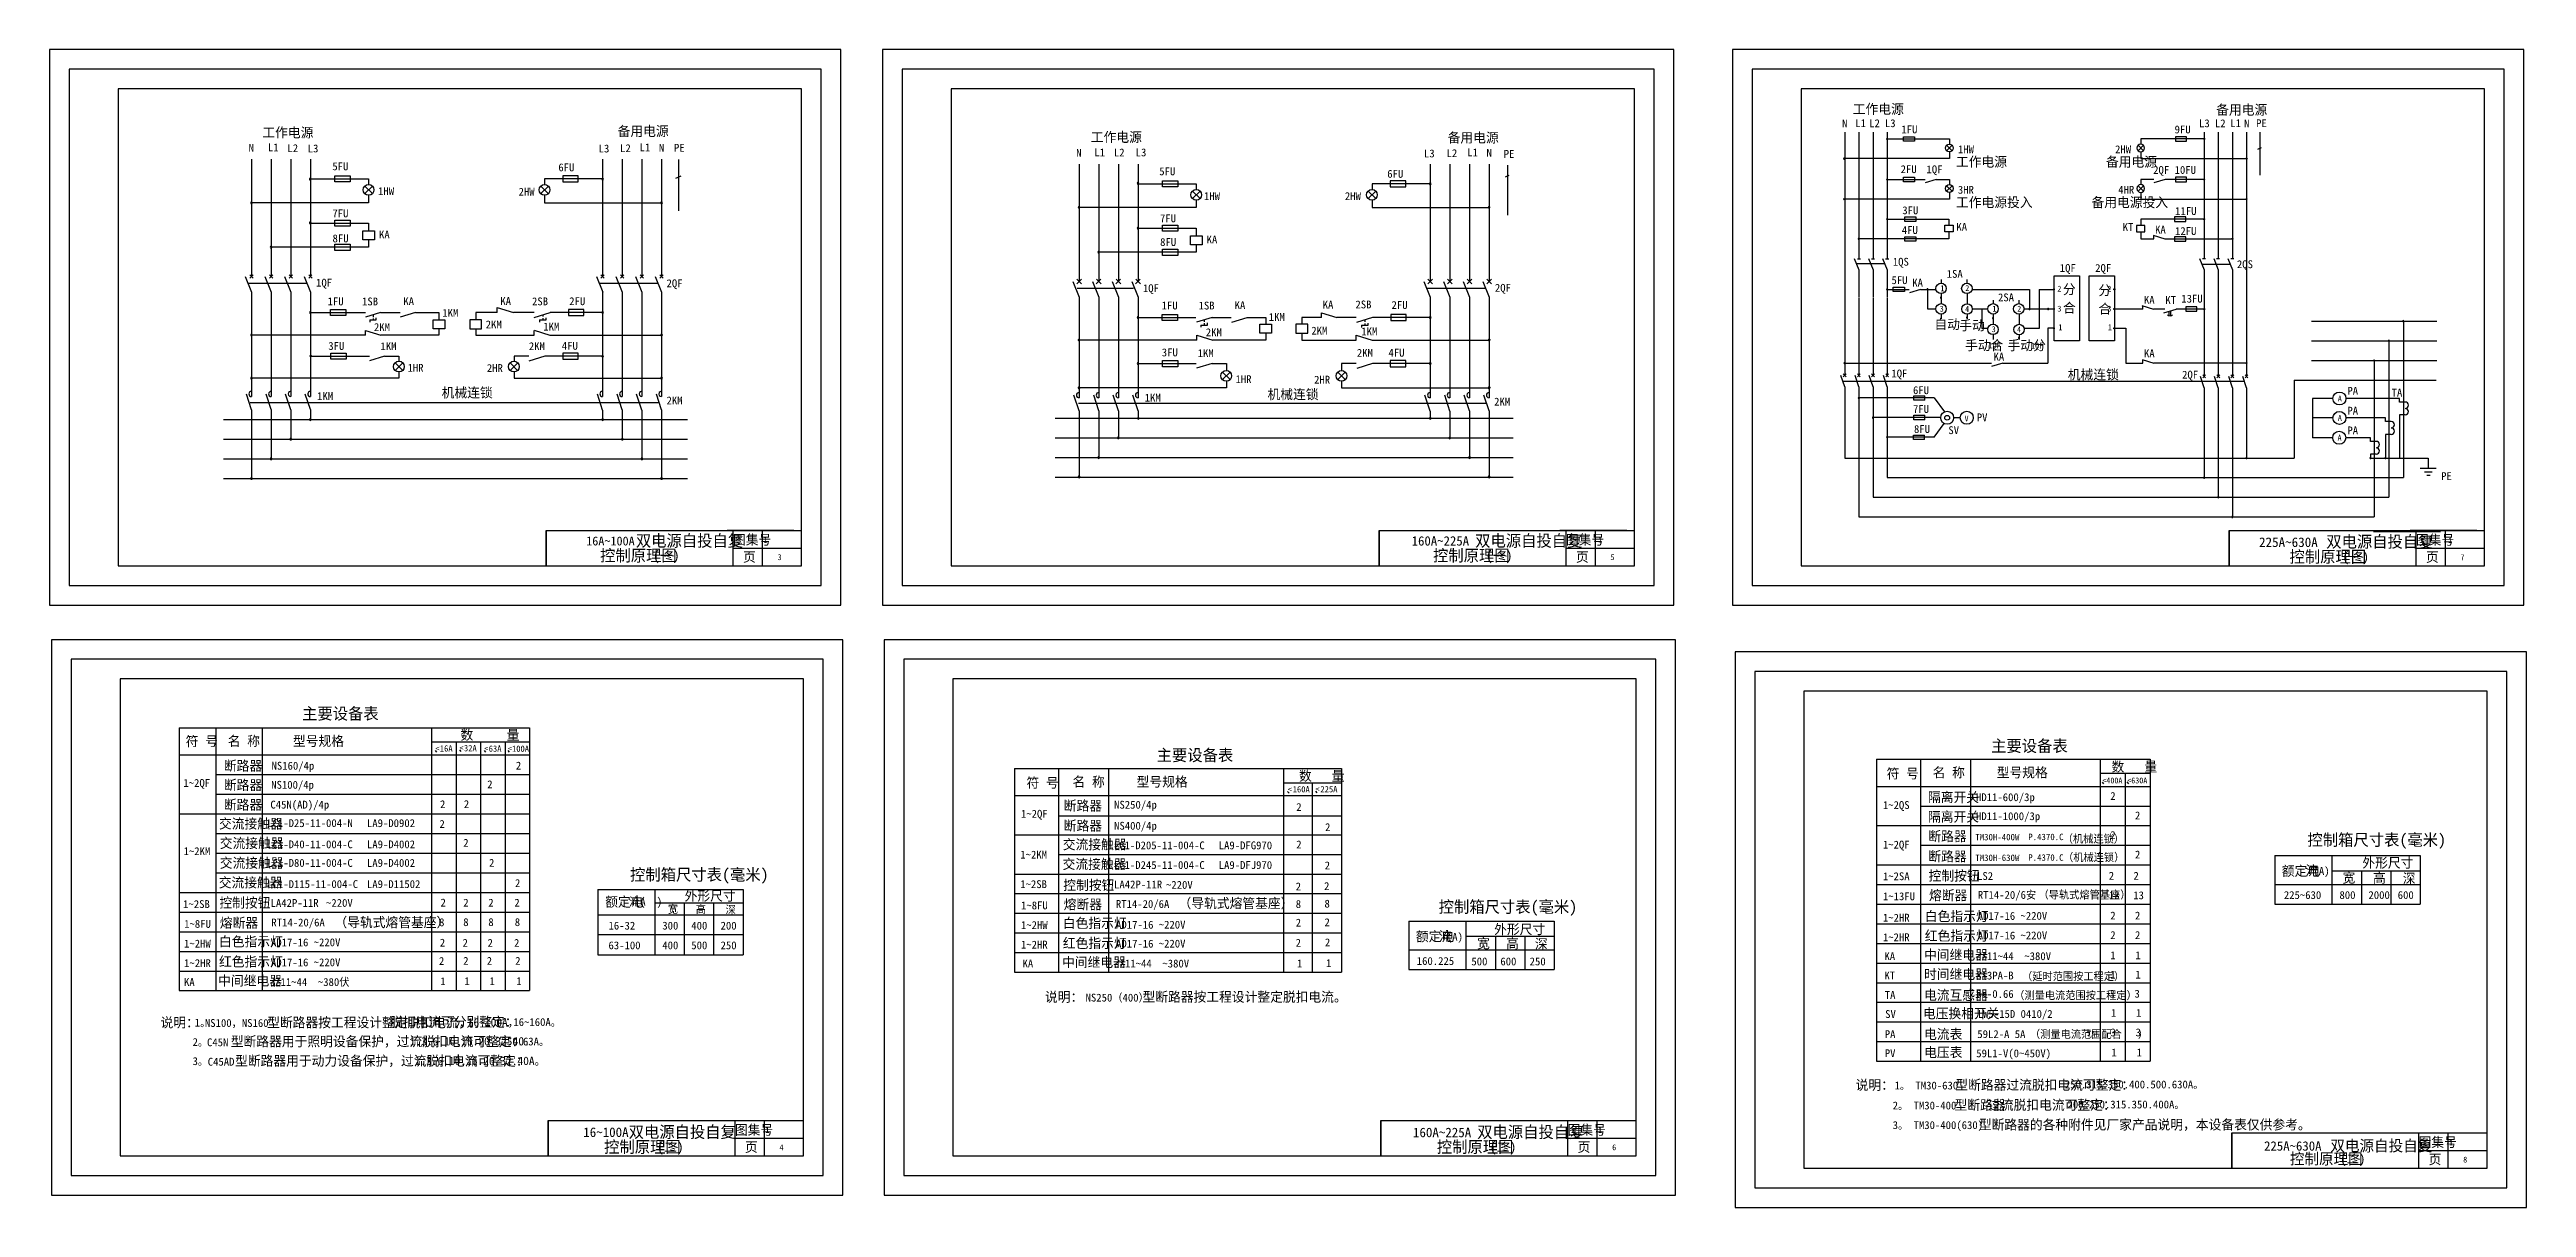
# Model space of a CAD drawing. Header units: metres. Extents: x -13844 to 112298, y 56044 to 115032.
import ezdxf

# ---------------------------------------------------------------- set-up
doc = ezdxf.new("R2010")
doc.units = ezdxf.units.M
for name, color, linetype in [('$BORDER', 252, 'Continuous'), ('L2', 2, 'Continuous'), ('L2X', 2, 'Continuous'), ('L4', 6, 'Continuous'), ('L4X', 6, 'Continuous'), ('L6', 4, 'Continuous'), ('L6X', 5, 'Continuous'), ('LGT1', 7, 'Continuous')]:
    doc.layers.add(name, color=color, linetype=linetype)

msp = doc.modelspace()

# ---------------------------------------------------------------- texts
for s, height, p in [('图集号', 500, (20962.58, 89811.51)), ('1', 300, (22513.4, 89896.26)), ('图集号', 500, (63380.51, 89811.51)), ('1', 270, (65018.51, 89907.15)), ('图集号', 500, (106670.03, 89804.32)), ('1', 270, (108308.03, 89899.96)), ('页', 500, (21472.87, 88935.68)), ('3', 300, (23233.93, 89021.94)), ('页', 500, (63890.79, 88935.68)), ('5', 300, (65651.86, 89021.94)), ('页', 500, (107180.31, 88928.48)), ('7', 300, (108941.38, 89014.74)), ('图集号', 500, (21060.71, 59747.48)), ('页', 500, (21570.99, 58871.65)), ('1', 300, (22611.53, 59832.23)), ('图集号', 500, (63467.03, 59747.48)), ('页', 500, (63977.31, 58871.65)), ('1', 300, (65017.85, 59832.23)), ('图集号', 500, (106804.48, 59123.4)), ('1', 300, (108355.3, 59208.16)), ('4', 300, (23332.06, 58957.91)), ('6', 300, (65738.37, 58957.91)), ('页', 500, (107314.76, 58247.57)), ('8', 300, (109075.83, 58333.83))]:
    msp.add_text(s, height=height).set_placement(p)
at = {"layer": 'L2'}
for s, height, p in [('工作电源', 500, (77990.23, 111751.22)), ('备用电源', 500, (96498.44, 111711.03)), ('工作电源', 500, (-3005.42, 110553.36)), ('备用电源', 500, (15088.28, 110624.33)), ('N', 400, (77447.49, 111064.42)), ('L1', 400, (78112.99, 111078.76)), ('L2', 400, (78827.95, 111076.55)), ('L3', 400, (79626.4, 111077.89)), ('1FU', 400, (80465.15, 110763.03)), ('9FU', 400, (94378.33, 110760.59)), ('L3', 400, (95624.93, 111074.45)), ('L2', 400, (96432.61, 111073.68)), ('L1', 400, (97210, 111078.76)), ('N', 400, (97917.57, 111064.42)), ('PE', 400, (98527.9, 111076.66)), ('N', 400, (-3704.18, 109825.66)), ('L1', 400, (-2721.45, 109845.58)), ('L2', 400, (-1728.46, 109805.74)), ('L3', 400, (-695.23, 109792.46)), ('L3', 400, (14121.81, 109789.45)), ('L2', 400, (15213.48, 109805.74)), ('L1', 400, (16206.47, 109845.58)), ('N', 400, (17189.2, 109825.66)), ('PE', 400, (17956.06, 109827.25)), ('N', 400, (38442.81, 109571.3)), ('工作电源', 500, (39184.86, 110320.83)), ('L1', 400, (39367.12, 109591.22)), ('L2', 400, (40360.11, 109588.15)), ('L3', 400, (41469.07, 109590.02)), ('L3', 400, (56151.97, 109538.1)), ('L2', 400, (57302.04, 109551.38)), ('备用电源', 500, (57358.74, 110295.99)), ('L1', 400, (58353.46, 109591.22)), ('N', 400, (59336.19, 109571.3)), ('PE', 400, (60212.58, 109512.9)), ('1HW', 400, (83341.14, 109749.19)), ('2HW', 400, (91347.04, 109749.19)), ('5FU', 400, (559.03, 108881)), ('6FU', 400, (12068.85, 108827.07)), ('5FU', 400, (42672.01, 108626.64)), ('6FU', 400, (54281.09, 108498.8)), ('2FU', 400, (80427.83, 108736.82)), ('1QF', 400, (81742.51, 108731.47)), ('工作电源', 500, (83246.51, 109063.62)), ('备用电源', 500, (90883.81, 109062.09)), ('2QF', 400, (93286.51, 108698.3)), ('10FU', 400, (94378.33, 108698.29)), ('1HW', 400, (2888.12, 107618.31)), ('2HW', 400, (10042.61, 107589.38)), ('1HW', 400, (44944.21, 107363.95)), ('2HW', 400, (52122.59, 107365.03)), ('工作电源投入', 500, (83246.51, 107001.33)), ('3HR', 400, (83341.14, 107686.89)), ('备用电源投入', 500, (90145.57, 106999.8)), ('4HR', 400, (91507.67, 107686.89)), ('7FU', 400, (561.03, 106485.39)), ('7FU', 400, (42708.03, 106231.03)), ('4FU', 400, (80485.21, 105633.4)), ('3FU', 400, (80512.64, 106641.78)), ('KA', 400, (83267.45, 105797.62)), ('KT', 400, (91734.7, 105791.05)), ('KA', 400, (93385.28, 105658.34)), ('12FU', 400, (94401.39, 105584.24)), ('11FU', 400, (94406.16, 106603.25)), ('8FU', 400, (567.66, 105209.9)), ('KA', 400, (2935.49, 105406.05)), ('8FU', 400, (42714.65, 105022.22)), ('KA', 400, (45082.48, 105151.69)), ('5FU', 400, (79961.5, 103083.18)), ('1QS', 400, (80028.7, 104019.05)), ('1SA', 400, (82774.62, 103402.36)), ('1QF', 400, (88529.52, 103703.14)), ('2QF', 400, (90333.34, 103703.14)), ('2QS', 400, (97553.51, 103894.06)), ('1QF', 400, (-271.02, 102952.92)), ('1FU', 400, (313.03, 102001.7)), ('1SB', 400, (2069.8, 101998.51)), ('KA', 400, (4175.55, 102009.55)), ('KA', 400, (9114.52, 102018.25)), ('2SB', 400, (10726.96, 102001.96)), ('2FU', 400, (12620.39, 102010.99)), ('2QF', 400, (17578.69, 102923.43)), ('1QF', 400, (41837.89, 102672.75)), ('1FU', 400, (42793.34, 101792.69)), ('1SB', 400, (44672.64, 101788.75)), ('KA', 400, (46510.18, 101810.87)), ('KA', 400, (50993.46, 101833.86)), ('2SB', 400, (52661.3, 101844.33)), ('2FU', 400, (54499.33, 101817.89)), ('2QF', 400, (59764.02, 102692.48)), ('KA', 400, (81018.17, 102953.79)), ('1', 300, (82450.37, 102720.85)), ('2', 300, (83719.34, 102726.22)), ('2SA', 400, (85385.69, 102205.5)), ('2', 300, (88408.72, 102699.31)), ('合', 500, (88691.33, 101621.13)), ('分', 500, (88691.33, 102567.69)), ('分', 500, (90501.82, 102518.32)), ('2', 300, (90953.97, 102699.31)), ('KA', 400, (92817.38, 102080.51)), ('KT', 400, (93907.5, 102072.69)), ('13FU', 400, (94720.38, 102139.04)), ('2KM', 400, (2676.05, 100691.82)), ('1KM', 400, (6157.34, 101416.51)), ('2KM', 400, (8369.55, 100827.43)), ('1KM', 400, (11302.79, 100718.28)), ('1KM', 400, (48247.71, 101204.46)), ('自动', 500, (82147.52, 100795.06)), ('3', 300, (82419.45, 101678.96)), ('手动', 500, (83415.55, 100728.36)), ('4', 300, (83709.92, 101667.14)), ('3', 300, (85066.46, 100634.85)), ('1', 300, (85097.39, 101676.73)), ('4', 300, (86356.94, 100623.03)), ('2', 300, (86366.36, 101682.11)), ('3', 300, (88408.72, 101682.07)), ('1', 300, (88460.49, 100733.5)), ('合', 500, (90501.82, 101571.76)), ('3', 300, (90953.97, 101682.07)), ('1', 300, (90982.2, 100733.5)), ('3FU', 400, (352.72, 99732.41)), ('1KM', 400, (3008.69, 99717.41)), ('2KM', 400, (10563.26, 99717.41)), ('4FU', 400, (12245.33, 99738.8)), ('3FU', 400, (42799.66, 99402.73)), ('1KM', 400, (44628.98, 99364.87)), ('2KM', 400, (45040.11, 100429.47)), ('2KM', 400, (50416.32, 100510.86)), ('2KM', 400, (52734.42, 99377.65)), ('1KM', 400, (52958.44, 100471.97)), ('4FU', 400, (54344.47, 99384.71)), ('手动合', 500, (83707.43, 99715.45)), ('1QF', 300, (84905.41, 99816.58)), ('手动分', 500, (85873.15, 99713.07)), ('1QF', 300, (87071.14, 99797.09)), ('KA', 400, (92819.03, 99352.47)), ('1HR', 400, (4386.72, 98616.35)), ('2HR', 400, (8427.24, 98606.42)), ('1HR', 400, (46553.32, 98038.35)), ('2HR', 400, (50556.28, 98013.41)), ('1QF', 400, (79954.61, 98327.75)), ('KA', 400, (85157.61, 99183.24)), ('机械连锁', 500, (88937.84, 98223.84)), ('2QF', 400, (94759.4, 98268.94)), ('1KM', 400, (-216.67, 97177.94)), ('机械连锁', 500, (6126.3, 97304.1)), ('2KM', 400, (17577.18, 96954.55)), ('1KM', 400, (41930.32, 97094.53)), ('机械连锁', 500, (48183.16, 97219.2)), ('2KM', 400, (59724.17, 96894.99)), ('6FU', 400, (81057.46, 97478.08)), ('A', 300, (102692.03, 97105.64)), ('PA', 400, (103179.58, 97447.45)), ('TA', 400, (105430, 97356.14)), ('7FU', 400, (81057.63, 96520.48)), ('8FU', 400, (81106.4, 95498.75)), ('V', 300, (83682.92, 96084.52)), ('PV', 400, (84303.75, 96092.93)), ('A', 300, (102692.03, 96113.53)), ('PA', 400, (103179.58, 96433.94)), ('SV', 400, (82857.06, 95440.86)), ('A', 300, (102678.68, 95104.47)), ('PA', 400, (103179.58, 95428.94)), ('PE', 400, (107952.82, 93101.32)), ('符 号', 500, (-6909.2, 79546.02)), ('名 称', 500, (-4765.19, 79556)), ('型号规格', 500, (-1448.22, 79556)), ('<', 300, (5806.02, 79274.89)), ('16A', 318.75, (6032.18, 79268.14)), ('<', 300, (7035.96, 79305.82)), ('数     量', 500, (7086.14, 79868.99)), ('32A', 318.75, (7261.42, 79283.6)), ('<', 300, (8296.85, 79274.89)), ('63A', 318.75, (8521.68, 79260.4)), ('<', 300, (9503.34, 79273.64)), ('100A', 318.75, (9707.81, 79255.46)), ('断路器', 500, (-4964.99, 78297.24)), ('NS160/4p', 400, (-2537.56, 78345.72)), ('2', 400, (9902.73, 78354.56)), ('数   量', 500, (49786.42, 77779.63)), ('符 号', 500, (79712.28, 77899.83)), ('名 称', 500, (82058.17, 77951.86)), ('型号规格', 500, (85320.71, 77951.86)), ('数   量', 500, (91168.54, 78249.11)), ('1~2QF', 400, (-7027.86, 77470.18)), ('断路器', 500, (-4964.99, 77317.16)), ('NS100/4p', 400, (-2553.98, 77374.05)), ('2', 400, (8446.67, 77401.01)), ('符 号', 500, (35910.06, 77429.21)), ('名 称', 500, (38255.94, 77481.24)), ('型号规格', 500, (41518.48, 77481.24)), ('<', 300, (49218.66, 77193.91)), ('160A', 318.75, (49467.53, 77187.6)), ('<', 300, (50628.98, 77207.27)), ('225A', 318.75, (50878.94, 77194.28)), ('隔离开关', 500, (81819.82, 76695.07)), ('HD11-600/3p', 400, (84265.97, 76744.39)), ('<400A', 300, (90701.27, 77647.08)), ('2', 400, (91103.38, 76805.24)), ('<630A', 300, (91968.86, 77647.08)), ('交流接触器', 500, (-5213.64, 75347.71)), ('断路器', 500, (-4964.99, 76310.69)), ('LC1-D25-11-004-N', 400, (-2754.87, 75423.03)), ('C45N(AD)/4p', 400, (-2596.05, 76364.83)), ('LA9-D0902', 400, (2320.86, 75423.03)), ('2', 400, (6014.01, 75381.49)), ('2', 400, (6041.66, 76386.52)), ('2', 400, (7255.07, 76391.79)), ('1~2QF', 400, (35628.78, 75898.89)), ('断路器', 500, (37806.88, 76263.41)), ('断路器', 500, (37806.88, 75243.37)), ('NS250/4p', 400, (40370.65, 76359.24)), ('NS400/4p', 400, (40370.65, 75288.2)), ('2', 400, (49646.73, 76244.31)), ('1~2QS', 400, (79524.09, 76343.82)), ('隔离开关', 500, (81819.82, 75699.97)), ('HD11-1000/3p', 400, (84265.97, 75776.19)), ('2', 400, (92362.08, 75813.98)), ('交流接触器', 500, (-5173.72, 74355.35)), ('LC1-D40-11-004-C', 400, (-2754.87, 74343.61)), ('LA9-D4002', 400, (2320.86, 74343.61)), ('2', 400, (7227.42, 74419.6)), ('交流接触器', 500, (37758.68, 74287.94)), ('LC1-D205-11-004-C', 400, (40360.08, 74291.11)), ('LA9-DFG970', 400, (45698.25, 74291.11)), ('2', 400, (49648.36, 74336.29)), ('2', 400, (51113.51, 75217.61)), ('1~2QF', 400, (79524.09, 74326.73)), ('断路器', 500, (81838.66, 74706.34)), ('TM30H-400W', 330, (84229.41, 74746.2)), ('P.4370.C', 330, (86927.01, 74756.48)), ('（机械连锁）', 400, (88683.16, 74627.86)), ('2', 400, (91103.38, 74815.04)), ('1~2KM', 400, (-7018.7, 73993.36)), ('交流接触器', 500, (-5173.72, 73346.14)), ('LC1-D80-11-004-C', 400, (-2754.87, 73396.36)), ('LA9-D4002', 400, (2320.86, 73396.36)), ('2', 400, (8537.81, 73400.93)), ('1~2KM', 400, (35594.95, 73817.86)), ('交流接触器', 500, (37748.7, 73287.9)), ('LC1-D245-11-004-C', 400, (40360.08, 73288.2)), ('LA9-DFJ970', 400, (45698.25, 73288.2)), ('2', 400, (51096.8, 73268.32)), ('控制按钮', 500, (81851.33, 72694.23)), ('断路器', 500, (81838.66, 73684.25)), ('TM30H-630W', 330, (84229.41, 73694.91)), ('P.4370.C', 330, (86927.01, 73705.19)), ('（机械连锁）', 400, (88700.04, 73683.14)), ('2', 400, (92362.08, 73823.78)), ('额定电', 500, (99838.5, 72935.82)), ('宽', 500, (102932.23, 72592.08)), ('外形尺寸', 500, (103940.72, 73354.01)), ('交流接触器', 500, (-5225.76, 72346.1)), ('LC1-D115-11-004-C', 400, (-2754.87, 72316.94)), ('LA9-D11502', 400, (2320.86, 72316.94)), ('2', 400, (9860.8, 72368.89)), ('额定电', 500, (14454.24, 71365.59)), ('外形尺寸', 500, (18498.01, 71669.95)), ('1~2SB', 400, (35591.75, 72314.36)), ('控制按钮', 500, (37783.64, 72215.19)), ('LA42P-11R', 400, (40369.83, 72299.16)), ('~220V', 400, (43014.28, 72278.6)), ('2', 400, (49618.9, 72196.08)), ('2', 400, (51063.76, 72214.93)), ('1~2SA', 400, (79523.79, 72717.27)), ('1~13FU', 400, (79526.59, 71695.53)), ('熔断器', 500, (81871.29, 71699.33)), ('LS2', 400, (84317.76, 72728.76)), ('RT14-20/6安', 400, (84357.68, 71766.52)), ('（导轨式熔管基座）', 400, (87449.78, 71776.23)), ('2', 400, (91026.57, 72741.67)), ('13', 400, (91033.97, 71746.34)), ('13', 400, (92271.89, 71746.34)), ('2', 400, (92284.46, 72741.67)), ('225~630', 400, (99942.69, 71758.96)), ('800', 400, (102774.87, 71758.15)), ('2000', 400, (104251.22, 71758.15)), ('高', 500, (104480.39, 72580.95)), ('600', 400, (105742.19, 71758.15)), ('深', 500, (105996.94, 72556.65)), ('1~2SB', 400, (-7040.3, 71299.04)), ('1~8FU', 400, (-6987.88, 70290.45)), ('控制按钮', 500, (-5190.83, 71321.52)), ('熔断器', 500, (-5170.87, 70294.25)), ('LA42P-11R', 400, (-2586.32, 71356.05)), ('RT14-20/6A', 400, (-2546.4, 70361.44)), ('~220V', 400, (237.73, 71359.56)), ('（导轨式熔管基座）', 500, (663.99, 70323.72)), ('8', 400, (5993.94, 70374.13)), ('2', 400, (6067.21, 71375.94)), ('2', 400, (7225.43, 71370.67)), ('8', 400, (7225.28, 70379.41)), ('2', 400, (8501.17, 71370.67)), ('8', 400, (8501.01, 70379.41)), ('2', 400, (9828.71, 71370.67)), ('8', 400, (9848.52, 70379.41)), ('流(  )', 420, (15670.52, 71409.28)), ('A', 402.5, (16240.98, 71414.39)), ('宽', 400, (17642.16, 71040.88)), ('高', 400, (19067.83, 71040.88)), ('深', 400, (20584.39, 71016.58)), ('1~8FU', 400, (35631.27, 71232.25)), ('熔断器', 500, (37803.6, 71236.05)), ('白色指示灯', 500, (37760.21, 70283.87)), ('RT14-20/6A', 400, (40462.37, 71303.24)), ('（导轨式熔管基座）', 500, (43653.39, 71295.18)), ('2', 400, (49619.71, 70354.6)), ('8', 400, (49619.71, 71303.26)), ('2', 400, (51084.52, 70373.45)), ('8', 400, (51084.52, 71322.11)), ('1~2HR', 400, (79523.79, 70605.14)), ('白色指示灯', 500, (81658.73, 70632.93)), ('2', 400, (91104.19, 70713.89)), ('2', 400, (92362.08, 70713.89)), ('1~2HW', 400, (-6993.47, 69287.33)), ('白色指示灯', 500, (-5214.25, 69342.06)), ('AD17-16', 400, (-2566.36, 69346.88)), ('~220V', 400, (-391.7, 69352.64)), ('2', 400, (6030.73, 69334.93)), ('2', 400, (7188.95, 69321.81)), ('2', 400, (8464.69, 69321.81)), ('2', 400, (9812.2, 69321.81)), ('63-100', 400, (14622.06, 69197.73)), ('16-32', 400, (14622.06, 70200.62)), ('400', 400, (17362.32, 69197.73)), ('300', 400, (17362.32, 70200.62)), ('400', 400, (18838.66, 70200.62)), ('500', 400, (18838.66, 69197.73)), ('200', 400, (20329.63, 70200.62)), ('250', 400, (20329.63, 69197.73)), ('1~2HW', 400, (35625.69, 70229.13)), ('1~2HR', 400, (35628.48, 69234.39)), ('红色指示灯', 500, (37759.46, 69262.18)), ('2', 400, (49617.89, 69329.62)), ('2', 400, (51104.48, 69348.47)), ('额定电', 500, (55738.06, 69602.81)), ('流', 500, (56911, 69608.92)), ('(A)', 400, (57319.49, 69629.23)), ('宽', 500, (58855.79, 69246.51)), ('外形尺寸', 500, (59726.54, 69967.37)), ('高', 500, (60334.57, 69246.51)), ('深', 500, (61798.02, 69222.21)), ('1~2HR', 400, (79523.79, 69608.91)), ('红色指示灯', 500, (81658.73, 69636.7)), ('2', 400, (91104.19, 69717.66)), ('2', 400, (92362.08, 69717.66)), ('1~2HR', 400, (-6990.67, 68292.58)), ('红色指示灯', 500, (-5215, 68320.38)), ('AD17-16', 400, (-2566.36, 68328.45)), ('~220V', 400, (-391.7, 68334.21)), ('2', 400, (5987.22, 68400.5)), ('2', 400, (7219.02, 68405.77)), ('2', 400, (8421.17, 68405.77)), ('2', 400, (9868.48, 68405.77)), ('KA', 400, (35707.02, 68269.59)), ('中间继电器', 500, (37720.79, 68289.63)), ('JZ11~44  ~380V', 400, (40382.53, 68270.69)), ('1', 400, (49679.59, 68273.75)), ('1', 400, (51164.37, 68292.59)), ('160.225', 400, (55784.77, 68400.25)), ('500', 400, (58567.09, 68377.18)), ('600', 400, (60043.44, 68377.18)), ('250', 400, (61534.41, 68377.18)), ('KA', 400, (79602.34, 68644.11)), ('时间继电器', 500, (81620.05, 67678.13)), ('中间继电器', 500, (81620.05, 68664.15)), ('JZ11~44  ~380V', 400, (84277.84, 68645.2)), ('1', 400, (91102.37, 68692.68)), ('1', 400, (92382.04, 68692.68)), ('KA', 400, (-6996.26, 67327.79)), ('中间继电器', 500, (-5253.68, 67347.83)), ('JZ11~44  ~380伏', 400, (-2626.24, 67328.88)), ('1', 400, (6053.36, 67369.5)), ('1', 400, (7285.16, 67374.77)), ('1', 400, (8560.9, 67374.77)), ('1', 400, (9928.36, 67374.77)), (' NS250（400）', 400, (38647.65, 66533.13)), ('型断路器按工程设计整定脱扣电流。', 500, (41818.13, 66524.71)), ('TA', 400, (79617.74, 66670.65)), ('KT', 400, (79602.34, 67658.09)), ('电流互感器', 500, (81620.05, 66615.2)), ('ST3PA-B', 400, (84277.84, 67659.18)), ('BH-0.66', 400, (84277.84, 66720.7)), ('（测量电流范围按工程定）', 400, (86211.33, 66652.72)), ('（延时范围按工程定）', 400, (86611.15, 67620.16)), ('3', 400, (91058.44, 66735.25)), ('1', 400, (91102.37, 67706.66)), ('3', 400, (92336.28, 66735.25)), ('1', 400, (92382.04, 67706.66)), ('说明：', 500, (-8191.47, 65217.14)), (' 1。', 400, (-6717.92, 65261.98)), ('NS100，NS160', 400, (-5930.67, 65240.68)), ('型断路器按工程设计整定脱扣电流，', 500, (-2761.69, 65219.27)), ('脱扣电流可分别整定：', 500, (3493.74, 65248.58)), ('16~100A，', 427.5, (7454.49, 65260.54)), ('16~160A。', 400, (9778.39, 65287.7)), ('SV', 400, (79638.18, 65695.98)), ('电压换相开关', 500, (81563.29, 65677.47)), ('LW5-15D 0410/2', 400, (84357.68, 65703.92)), ('1', 400, (91137.58, 65757.16)), ('1', 400, (92417.25, 65757.16)), (' 2。', 400, (-6831.2, 64271.76)), (' C45N', 400, (-6098.04, 64256.36)), ('型断路器用于照明设备保护，过流脱扣电流可整定：', 500, (-4613.43, 64255.14)), ('1.3.6.10.16.20.32.40.', 427.5, (4506.97, 64298.17)), ('50.63A。', 400, (9449.54, 64300.74)), ('PA', 400, (79617.74, 64675.57)), ('电流表', 500, (81620.05, 64623.69)), ('59L2-A 5A', 400, (84332.45, 64675.35)), ('（测量电流范围配合   ）', 400, (87013.18, 64672.51)), ('TA', 320, (89911.6, 64708.06)), ('3', 400, (91113.01, 64762.74)), ('3', 400, (92392.68, 64762.74)), (' 3。', 400, (-6831.2, 63297.75)), (' C45AD', 400, (-6058.37, 63268.09)), ('型断路器用于动力设备保护，过流脱扣电流可整定：', 500, (-4394.71, 63266.86)), ('1.3.6.10.16.20.32.40A。', 427.5, (4751.52, 63299.26)), ('PV', 400, (79618, 63700.89)), ('电压表', 500, (81624.68, 63698.58)), ('59L1-V(0~450V)', 400, (84277.84, 63695.75)), ('1', 400, (91162.35, 63738.54)), ('1', 400, (92442.02, 63738.54)), (' 1。 TM30-630', 400, (79843.76, 62056.71)), ('型断路器过流脱扣电流可整定：', 500, (83212.58, 62038.93)), ('250.315.350.400.500.630A。', 400, (88794.77, 62109.82)), (' 2。 TM30-400', 400, (79750.37, 61038.71)), ('型断路器', 500, (83170.24, 61014.92)), ('型断路器的各种附件见厂家产品说明，本设备表仅供参考。', 500, (84409.29, 60014.92)), ('过流脱扣电流可整定：', 500, (84879.92, 61019.74)), ('200.250.315.350.400A。', 400, (88925.62, 61090.63)), (' 3。 TM30-400(630)', 400, (79750.37, 60038.71))]:
    msp.add_text(s, height=height, dxfattribs=at).set_placement(p)
at = {"layer": 'L4'}
for s, height, p in [('16A~100A', 453.72, (13486.95, 89769.11)), ('控制原理图', 600, (14196.02, 88958.57)), ('双电源自投自复', 600, (16016.48, 89710.64)), ('(一)', 510, (16885.47, 88994.81)), ('160A~225A', 477.6, (55525.68, 89761.09)), ('控制原理图', 600, (56613.94, 88958.57)), ('双电源自投自复', 600, (58760.03, 89709.51)), ('(一)', 510, (59303.4, 88994.81)), ('225A~630A', 488.7, (98678.55, 89689.41)), ('控制原理图', 600, (100233.16, 88896.39)), ('双电源自投自复', 600, (102103.78, 89662.93)), ('(一)', 510, (102922.62, 88932.62)), ('主要设备表', 600, (-982.44, 80905.38)), ('主要设备表', 600, (42537.7, 78785.69)), ('主要设备表', 600, (85034.73, 79256.31)), ('控制箱尺寸表(毫米)', 600, (101146.98, 74473.31)), ('16~100A', 484.5, (13337.52, 59634.88)), ('控制原理图', 600, (14401.32, 58831.47)), ('双电源自投自复', 600, (15649.31, 59594.03)), ('(二)', 510, (17090.77, 58867.7)), ('160A~225A', 484.5, (55591.72, 59624.05)), ('控制原理图', 600, (56807.63, 58831.47)), ('双电源自投自复', 600, (58863.26, 59588.18)), ('(二)', 510, (59497.09, 58867.7)), ('225A~630A', 477.6, (98935.85, 58937.71)), ('双电源自投自复', 570, (102312.85, 58904.62)), ('控制原理图', 570, (100251.9, 58241.53)), ('(二)', 484.5, (102806.89, 58275.96))]:
    msp.add_text(s, height=height, dxfattribs=at).set_placement(p)

# ---------------------------------------------------------------- blocks, each defined once
blk = doc.blocks.new('D1')
at = {"layer": 'L4'}
for p, q in [((-276.96, 276.96), (0, 0)), ((-275.92, -0.22), (1.04, 276.74))]:
    blk.add_line(p, q, dxfattribs=at)
blk.add_circle((-138.08, 138.54), 197.19, dxfattribs=at)
blk = doc.blocks.new('A$C334D4821')
at = {"layer": 'L2'}
blk.add_text('说明：', height=500, dxfattribs=at).set_placement((-25.2, 0))
blk = doc.blocks.new('A$C59CD58C0')
at = {"layer": 'L2'}
for s, p in [('AD17-16', (0, 0)), ('~220V', (2174.66, 5.77))]:
    blk.add_text(s, height=400, dxfattribs=at).set_placement(p)
blk = doc.blocks.new('A$C68B356CA')
at = {"layer": 'L4'}
blk.add_text('控制箱尺寸表(毫米)', height=600, dxfattribs=at).set_placement((-41.57, 0))
blk = doc.blocks.new('A$C144D5DC8')
at = {"layer": 'L2'}
for s, height, p in [('流', 500, (-28.35, 0)), ('(A)', 400, (380.15, 20.32))]:
    blk.add_text(s, height=height, dxfattribs=at).set_placement(p)

# ---------------------------------------------------------------- linework, layer by layer
at = {"layer": '$BORDER'}
for p, q in [((24064.68, 90532.72), (20660.24, 90532.72)), ((66482.61, 90532.72), (63078.17, 90532.72)), ((107917.4, 90456.5), (104512.96, 90456.5)), ((109772.13, 90525.52), (106367.69, 90525.52))]:
    msp.add_line(p, q, dxfattribs=at)
for p, q in [((11456.29, 90531.82), (24456.29, 90531.82)), ((11456.29, 90531.82), (11456.29, 88731.82)), ((20956.29, 90531.82), (20956.29, 88731.82)), ((20956.29, 89631.82), (24456.29, 89631.82)), ((22456.29, 90531.82), (22456.29, 88731.82)), ((53874.22, 90531.82), (66874.22, 90531.82)), ((53874.22, 90531.82), (53874.22, 88731.82)), ((63374.22, 90531.82), (63374.22, 88731.82)), ((63374.22, 89631.82), (66874.22, 89631.82)), ((64874.22, 90531.82), (64874.22, 88731.82)), ((97163.74, 90524.62), (110163.74, 90524.62)), ((97163.74, 90524.62), (97163.74, 88724.62)), ((106663.74, 90524.62), (106663.74, 88724.62)), ((106663.74, 89624.62), (110163.74, 89624.62)), ((108163.74, 90524.62), (108163.74, 88724.62)), ((11554.42, 60467.79), (11554.42, 58667.79)), ((11554.42, 60467.79), (24554.42, 60467.79)), ((21054.42, 60467.79), (21054.42, 58667.79)), ((21054.42, 59567.79), (24554.42, 59567.79)), ((22554.42, 60467.79), (22554.42, 58667.79)), ((53960.74, 60467.79), (53960.74, 58667.79)), ((53960.74, 60467.79), (66960.74, 60467.79)), ((63460.74, 60467.79), (63460.74, 58667.79)), ((63460.74, 59567.79), (66960.74, 59567.79)), ((64960.74, 60467.79), (64960.74, 58667.79)), ((97298.19, 59843.71), (110298.19, 59843.71)), ((97298.19, 59843.71), (97298.19, 58043.71)), ((106798.19, 59843.71), (106798.19, 58043.71)), ((108298.19, 59843.71), (108298.19, 58043.71)), ((106798.19, 58943.71), (110298.19, 58943.71))]:
    msp.add_line(p, q)
for points in [[(-13843.71, 115031.82), (-13843.71, 86731.82), (26456.29, 86731.82), (26456.29, 115031.82)], [(28574.22, 115031.82), (28574.22, 86731.82), (68874.22, 86731.82), (68874.22, 115031.82)], [(71863.74, 115024.62), (71863.74, 86724.62), (112163.74, 86724.62), (112163.74, 115024.62)], [(-12843.71, 114031.82), (-12843.71, 87731.82), (25456.29, 87731.82), (25456.29, 114031.82)], [(29574.22, 114031.82), (29574.22, 87731.82), (67874.22, 87731.82), (67874.22, 114031.82)], [(72863.74, 114024.62), (72863.74, 87724.62), (111163.74, 87724.62), (111163.74, 114024.62)], [(-10343.71, 113031.82), (-10343.71, 88731.82), (24456.29, 88731.82), (24456.29, 113031.82)], [(32074.22, 113031.82), (32074.22, 88731.82), (66874.22, 88731.82), (66874.22, 113031.82)], [(75363.74, 113024.62), (75363.74, 88724.62), (110163.74, 88724.62), (110163.74, 113024.62)], [(-13745.58, 84967.79), (-13745.58, 56667.79), (26554.42, 56667.79), (26554.42, 84967.79)], [(28660.74, 84967.79), (28660.74, 56667.79), (68960.74, 56667.79), (68960.74, 84967.79)], [(-12745.58, 83967.79), (-12745.58, 57667.79), (25554.42, 57667.79), (25554.42, 83967.79)], [(29660.74, 83967.79), (29660.74, 57667.79), (67960.74, 57667.79), (67960.74, 83967.79)], [(71998.19, 84343.71), (71998.19, 56043.71), (112298.19, 56043.71), (112298.19, 84343.71)], [(72998.19, 83343.71), (72998.19, 57043.71), (111298.19, 57043.71), (111298.19, 83343.71)], [(-10245.58, 82967.79), (-10245.58, 58667.79), (24554.42, 58667.79), (24554.42, 82967.79)], [(32160.74, 82967.79), (32160.74, 58667.79), (66960.74, 58667.79), (66960.74, 82967.79)], [(75498.19, 82343.71), (75498.19, 58043.71), (110298.19, 58043.71), (110298.19, 82343.71)]]:
    msp.add_lwpolyline(points, close=True)
at = {"layer": 'L2'}
for p, q in [((82244.16, 108412.98), (81678.66, 108240.95)), ((93891.6, 108412.98), (93326.1, 108240.95)), ((93280.48, 105568.71), (93875.43, 105387.72)), ((81446, 102813.21), (80880.71, 102641.24)), ((81798.88, 102813.21), (81798.88, 101819.28)), ((86990.75, 102813.21), (86990.75, 101813.21)), ((87487.17, 102813.21), (87487.17, 100813.18)), ((8957.47, 101886.83), (9788.74, 101633.94)), ((8957.47, 101633.94), (8957.47, 101886.83)), ((10836.57, 101387.43), (11646.91, 101633.94)), ((45365.62, 101384.18), (44575.13, 101143.7)), ((47139.04, 101370.56), (46348.54, 101130.08)), ((50926.95, 101619.57), (51717.45, 101379.09)), ((50931.32, 101378.96), (50931.32, 101613.83)), ((53533.33, 101379.58), (52721.45, 101132.6)), ((81798.88, 101819.28), (82218.46, 101819.28)), ((92714.58, 101997.36), (93307.52, 101809.9)), ((93825.23, 101619.22), (94452, 101809.89)), ((2244.88, 100723.83), (3021.84, 100487.47)), ((2249.25, 100487.47), (2249.25, 100718.09)), ((10838.38, 100730.65), (11637.76, 100487.47)), ((10842.75, 100481.24), (10842.75, 100724.91)), ((44578.97, 100481.92), (45396.86, 100233.11)), ((44583.34, 100233.11), (44583.34, 100476.18)), ((52702.95, 100481.92), (53520.83, 100233.11)), ((52702.95, 100221.24), (52702.95, 100481.92)), ((3216.92, 99410.15), (2447.2, 99175.99)), ((11380.77, 99410.15), (10563.05, 99161.39)), ((45358.63, 99031.42), (44575.13, 98793.07)), ((53531.35, 99031.42), (52738.17, 98790.13)), ((85626.36, 99054.01), (85061.51, 98882.18)), ((92727.38, 99236.45), (93327.08, 99054.01)), ((82134.35, 97280.07), (82657.04, 96570.88)), ((82134.35, 95280.07), (82647.4, 95976.17)), ((-7244.72, 80478.04), (10604.82, 80478.04)), ((-7244.72, 80478.04), (-7244.72, 67089.72)), ((-5381.92, 80478.04), (-5381.92, 67089.72)), ((-3008.31, 80478.04), (-3008.31, 67089.72)), ((5611.76, 80478.04), (5611.76, 67089.72)), ((5611.76, 79771.95), (10604.82, 79771.95)), ((6866.41, 79771.95), (6866.41, 67119.12)), ((8105.22, 79771.95), (8105.22, 67119.12)), ((9365.68, 79771.95), (9365.68, 67119.12)), ((10604.82, 80478.04), (10604.82, 67089.72)), ((-7244.72, 79098.93), (10604.82, 79098.93)), ((5796.95, 79321.15), (5867.99, 79234.34)), ((7026.89, 79352.07), (7097.93, 79265.26)), ((8287.77, 79321.15), (8358.81, 79234.34)), ((9494.27, 79319.9), (9565.31, 79233.09)), ((35301.31, 78403.28), (51951.26, 78403.28)), ((35301.31, 78403.28), (35301.31, 68031.52)), ((37542.71, 78403.28), (37542.71, 68031.52)), ((40084.59, 78403.28), (40084.59, 68031.52)), ((48995.31, 78403.28), (48995.31, 68031.52)), ((51951.26, 78403.28), (51951.26, 68030.61)), ((79196.62, 78873.91), (93133.65, 78873.91)), ((79196.62, 78873.91), (79196.62, 63494.8)), ((81438.02, 78873.91), (81438.02, 63494.8)), ((83979.9, 78873.91), (83979.9, 63494.8)), ((90594.7, 78873.91), (90594.7, 63494.8)), ((93133.65, 78873.91), (93133.65, 63494.8)), ((-5381.92, 78098.93), (10604.82, 78098.93)), ((-5381.92, 77098.93), (10604.82, 77098.93)), ((35301.31, 77024.17), (51951.26, 77024.17)), ((48995.31, 77667.78), (51951.26, 77667.78)), ((49209.58, 77240.17), (49280.62, 77153.36)), ((50460.49, 77667.78), (50460.49, 68028.43)), ((50619.91, 77253.53), (50690.94, 77166.72)), ((79196.62, 77494.8), (93133.65, 77494.8)), ((90594.7, 78175.87), (93133.65, 78175.87)), ((90692.6, 77710.89), (90763.63, 77624.07)), ((91860.2, 78175.87), (91860.2, 63494.8)), ((91954.38, 77719.11), (92025.42, 77632.3)), ((-7244.72, 76098.93), (10604.82, 76098.93)), ((37542.71, 75991.3), (51951.26, 75991.3)), ((81438.02, 76494.8), (93133.65, 76494.8)), ((-5381.92, 75098.93), (10604.82, 75098.93)), ((35301.31, 75022.3), (51951.26, 75022.3)), ((79196.62, 75494.8), (93133.65, 75494.8)), ((81438.02, 74494.8), (93133.65, 74494.8)), ((-5381.92, 74098.93), (10604.82, 74098.93)), ((37542.71, 74031.52), (51951.26, 74031.52)), ((79196.62, 73494.8), (93133.65, 73494.8)), ((99490.31, 73969.99), (99490.31, 71497.76)), ((99490.31, 73969.99), (106890.02, 73969.99)), ((102390.02, 73969.99), (102390.02, 71497.76)), ((102390.02, 73200.27), (106878.89, 73200.27)), ((103890.02, 73189.14), (103890.02, 71497.76)), ((105390.02, 73189.14), (105390.02, 71497.76)), ((106890.02, 73969.99), (106890.02, 71497.76)), ((-7244.72, 72547.2), (-7244.72, 67089.72)), ((-7244.72, 72089.72), (10604.82, 72089.72)), ((-5381.92, 73098.93), (10604.82, 73098.93)), ((14074.86, 72245.31), (21477.46, 72245.31)), ((14074.86, 72245.31), (14074.86, 68913.72)), ((16977.46, 72245.31), (16977.46, 68913.72)), ((21477.46, 72245.31), (21477.46, 68913.72)), ((35301.31, 73031.52), (51951.26, 73031.52)), ((35301.31, 72031.52), (51951.26, 72031.52)), ((79196.62, 72494.8), (93133.65, 72494.8)), ((99479.18, 72497.76), (106878.89, 72497.76)), ((-7244.72, 71089.72), (10604.82, 71089.72)), ((14074.86, 70957.69), (21477.46, 70957.69)), ((16977.46, 71560.04), (21477.46, 71560.04)), ((18477.46, 71560.04), (18477.46, 68913.72)), ((19977.46, 71560.04), (19977.46, 68913.72)), ((35301.31, 71031.52), (51951.26, 71031.52)), ((79196.62, 71494.8), (93133.65, 71494.8)), ((99479.18, 71497.76), (106890.02, 71497.76)), ((-7244.72, 70089.72), (10604.82, 70089.72)), ((14074.86, 69957.69), (21477.46, 69957.69)), ((35301.31, 70031.52), (51951.26, 70031.52)), ((55387.89, 70633.05), (62787.6, 70633.05)), ((55387.89, 70633.05), (55387.89, 68160.82)), ((58276.47, 69863.33), (62776.47, 69863.33)), ((58287.6, 70633.05), (58287.6, 68160.82)), ((59787.6, 69852.2), (59787.6, 68160.82)), ((61287.6, 69852.2), (61287.6, 68160.82)), ((62787.6, 70633.05), (62787.6, 68160.82)), ((79196.62, 70494.8), (93133.65, 70494.8)), ((79196.62, 69494.8), (93133.65, 69494.8)), ((-7244.72, 69089.72), (10604.82, 69089.72)), ((14074.86, 68913.72), (21477.46, 68913.72)), ((35301.31, 69031.52), (51951.26, 69031.52)), ((55376.76, 69160.82), (62776.47, 69160.82)), ((55376.76, 68160.82), (62787.6, 68160.82)), ((79196.62, 68494.8), (93133.65, 68494.8)), ((-7244.72, 68089.72), (10604.82, 68089.72)), ((-7244.72, 67089.72), (10604.82, 67089.72)), ((35301.31, 68031.52), (51951.26, 68031.52)), ((79196.62, 67494.8), (93133.65, 67494.8)), ((79196.62, 66494.8), (93133.65, 66494.8)), ((79196.62, 65494.8), (93133.65, 65494.8)), ((79196.62, 64494.8), (93133.65, 64494.8)), ((79196.62, 63494.8), (93133.65, 63494.8))]:
    msp.add_line(p, q, dxfattribs=at)
for points in [[(79712.05, 110473.09, 1), (79772.3, 110473.09, 1)], [(95911.1, 110474.93, -1), (95850.85, 110474.93, -1)], [(77520.73, 109474.45, 1), (77580.98, 109474.45, 1)], [(98072.59, 109474.45, -1), (98012.34, 109474.45, -1)], [(-3600.12, 107220.87, 1), (-3516.44, 107220.87, 1)], [(-610.49, 108430.96, 1), (-526.8, 108430.96, 1)], [(14282.19, 108430.96, 1), (14365.87, 108430.96, 1)], [(17281.74, 107220.87, 1), (17365.42, 107220.87, 1)], [(41546.88, 108220.32, 1), (41630.56, 108220.32, 1)], [(41561.18, 108195.31, 1), (41611.43, 108195.31, 1)], [(56428.04, 108188.59, 1), (56511.72, 108188.59, 1)], [(56498.11, 108195.31, -1), (56447.86, 108195.31, -1)], [(77520.73, 107412.15, 1), (77580.98, 107412.15, 1)], [(79712.05, 108410.79, 1), (79772.3, 108410.79, 1)], [(95911.1, 108412.63, -1), (95850.85, 108412.63, -1)], [(98072.59, 107412.15, -1), (98012.34, 107412.15, -1)], [(-610.49, 106206.31, 1), (-526.8, 106206.31, 1)], [(38546.88, 106990.91, 1), (38630.56, 106990.91, 1)], [(38562.99, 106985.72, 1), (38613.24, 106985.72, 1)], [(41546.88, 105930.43, 1), (41630.56, 105930.43, 1)], [(59428.73, 106990.91, 1), (59512.41, 106990.91, 1)], [(59496.3, 106985.72, -1), (59446.05, 106985.72, -1)], [(79711.28, 106386.92, 1), (79771.53, 106386.92, 1)], [(95906.44, 106386.92, -1), (95846.19, 106386.92, -1)], [(-2600.12, 104962, 1), (-2516.44, 104962, 1)], [(39546.88, 104707.64, 1), (39630.56, 104707.64, 1)], [(39555.04, 104713.68, 1), (39605.29, 104713.68, 1)], [(41561.18, 105925.64, 1), (41611.43, 105925.64, 1)], [(78266.6, 105392.07, 1), (78302.78, 105392.07, 1)], [(78270.59, 105387.96, 1), (78330.84, 105387.96, 1)], [(97351.15, 105387.72, -1), (97290.9, 105387.72, -1)], [(97345.27, 105392.07, -1), (97309.09, 105392.07, -1)], [(79710.83, 102813.21, 1), (79771.08, 102813.21, 1)], [(79721.12, 102818.05, 1), (79757.3, 102818.05, 1)], [(81768.78, 102813.29, 1), (81829.03, 102813.29, 1)], [(82455.39, 102390.78, 1), (82515.64, 102390.78, 1)], [(82465.69, 102395.62, 1), (82501.87, 102395.62, 1)], [(88209.7, 102812.08, 1), (88269.95, 102812.08, 1)], [(91343.17, 102814.79, -1), (91282.92, 102814.79, -1)], [(-600.12, 101633.94, 1), (-516.44, 101633.94, 1)], [(14281.74, 101633.94, 1), (14365.42, 101633.94, 1)], [(41546.88, 101379.58, 1), (41630.56, 101379.58, 1)], [(41561.18, 101386.3, 1), (41611.43, 101386.3, 1)], [(56428.73, 101379.58, 1), (56512.41, 101379.58, 1)], [(56498.11, 101386.3, -1), (56447.86, 101386.3, -1)], [(83779.99, 101383.86, 1), (83840.24, 101383.86, 1)], [(83790.29, 101388.7, 1), (83826.47, 101388.7, 1)], [(85102.4, 101346.67, 1), (85162.65, 101346.67, 1)], [(85112.7, 101351.51, 1), (85148.88, 101351.51, 1)], [(86960.76, 101812.86, 1), (87021.01, 101812.86, 1)], [(87907.43, 101812.86, 1), (87967.68, 101812.86, 1)], [(88209.2, 101812.86, 1), (88269.45, 101812.86, 1)], [(91343.17, 101813.85, -1), (91282.92, 101813.85, -1)], [(95912.86, 101809.89, -1), (95852.61, 101809.89, -1)], [(95902.56, 101814.73, -1), (95866.38, 101814.73, -1)], [(105997.51, 101190.35, 1), (106057.76, 101190.35, 1)], [(-3600.12, 100487.47, 1), (-3516.44, 100487.47, 1)], [(17281.74, 100487.47, 1), (17365.42, 100487.47, 1)], [(38546.88, 100233.11, 1), (38630.56, 100233.11, 1)], [(38548.41, 100247.75, 1), (38598.66, 100247.75, 1)], [(59428.73, 100233.11, 1), (59512.41, 100233.11, 1)], [(59510.88, 100247.75, -1), (59460.63, 100247.75, -1)], [(86427.01, 100339.75, 1), (86487.26, 100339.75, 1)], [(86437.31, 100344.59, 1), (86473.49, 100344.59, 1)], [(88210.1, 100829.21, 1), (88270.35, 100829.21, 1)], [(91343.17, 100829.21, -1), (91282.92, 100829.21, -1)], [(105264.14, 100189.59, 1), (105324.39, 100189.59, 1)], [(-586.03, 99423.11, 1), (-502.35, 99423.11, 1)], [(14283.24, 99398.67, 1), (14366.92, 99398.67, 1)], [(41546.88, 99041.19, 1), (41630.56, 99041.19, 1)], [(41572.92, 99017.87, 1), (41623.17, 99017.87, 1)], [(56428.73, 99041.19, 1), (56512.41, 99041.19, 1)], [(56486.37, 99017.87, -1), (56436.12, 99017.87, -1)], [(77540.58, 99053.22, 1), (77600.83, 99053.22, 1)], [(98012.61, 99054.31, 1), (98072.86, 99054.31, 1)], [(104510.54, 99193.42, 1), (104570.79, 99193.42, 1)], [(-3600.12, 98288.81, 1), (-3516.44, 98288.81, 1)], [(17281.74, 98288.81, 1), (17365.42, 98288.81, 1)], [(38546.88, 97801.04, 1), (38630.56, 97801.04, 1)], [(38548.41, 97815.47, 1), (38598.66, 97815.47, 1)], [(59428.73, 97800.83, 1), (59512.41, 97800.83, 1)], [(59510.88, 97815.47, -1), (59460.63, 97815.47, -1)], [(78272.22, 97280.07, 1), (78332.47, 97280.07, 1)], [(-599.94, 96182.65, 1), (-516.61, 96182.65, 1)], [(14281.91, 96182.65, 1), (14365.25, 96182.65, 1)], [(41560.97, 96244.88, 1), (41644.65, 96244.88, 1)], [(56428.35, 96244.88, 1), (56512.03, 96244.88, 1)], [(78991, 96277.92, 1), (79051.25, 96277.92, 1)], [(-1599.94, 95182.65, 1), (-1516.61, 95182.65, 1)], [(15281.91, 95182.65, 1), (15365.25, 95182.65, 1)], [(40546.88, 95253.12, 1), (40630.56, 95253.12, 1)], [(57419.58, 95244.88, 1), (57503.27, 95244.88, 1)], [(79710.83, 95284.1, 1), (79771.08, 95284.1, 1)], [(-2599.94, 94182.65, 1), (-2516.61, 94182.65, 1)], [(16281.91, 94182.65, 1), (16365.25, 94182.65, 1)], [(39546.88, 94244.88, 1), (39630.56, 94244.88, 1)], [(58430.05, 94244.88, 1), (58513.73, 94244.88, 1)], [(98012.64, 94222.77, 1), (98072.89, 94222.77, 1)], [(104329.55, 94222.93, 1), (104389.8, 94222.93, 1)], [(105088.91, 94222.8, 1), (105149.16, 94222.8, 1)], [(-3599.94, 93182.65, 1), (-3516.61, 93182.65, 1)], [(17281.91, 93182.65, 1), (17365.25, 93182.65, 1)], [(38546.88, 93261.45, 1), (38630.56, 93261.45, 1)], [(59428.73, 93261.45, 1), (59512.41, 93261.45, 1)], [(95852.38, 93224.29, 1), (95912.63, 93224.29, 1)], [(96572.85, 92232.68, 1), (96633.1, 92232.68, 1)], [(97292.44, 91221.35, 1), (97352.69, 91221.35, 1)]]:
    msp.add_lwpolyline(points, format="xyb", close=True, dxfattribs=at)
for centre, radius in [((82486.1, 102864.23), 266.95), ((83798.62, 102864.23), 266.95), ((82485.42, 101819.28), 266.95), ((83810.71, 101812.84), 266.95), ((85132.43, 100775.17), 266.95), ((85133.12, 101820.11), 266.95), ((86445.63, 101820.11), 266.95), ((86457.72, 100768.73), 266.95), ((82796.71, 96271.18), 330.64), ((82796.71, 96271.18), 120.23)]:
    msp.add_circle(centre, radius, dxfattribs=at)
at = {"layer": 'L2X'}
for p, q in [((78166.7, 104134.85), (79606.41, 104134.85)), ((95768.38, 104096.38), (97208.09, 104096.38)), ((-3691.98, 103121.57), (-772.17, 103121.57)), ((14168.83, 103121.57), (17141.25, 103121.57)), ((38483.96, 102880.37), (41365.65, 102880.37)), ((56305.68, 102880.37), (59271.31, 102880.37)), ((82485.45, 102597.28), (82485.45, 102085.96)), ((82486.1, 103308.88), (82486.1, 103131.18)), ((83799.36, 103308.88), (83799.36, 103130.25)), ((83811.48, 102598.2), (83811.48, 102085.99)), ((85133.12, 102264.77), (85133.12, 102087.07)), ((86446.37, 102264.77), (86446.37, 102086.14)), ((82485.55, 101552.33), (82485.55, 101307.93)), ((83811.45, 101553.26), (83811.45, 101307.93)), ((85132.47, 101553.16), (85132.47, 101041.85)), ((86458.5, 101554.09), (86458.5, 101041.88)), ((85132.57, 100508.22), (85132.57, 100263.81)), ((86458.46, 100509.15), (86458.46, 100263.81)), ((77492.75, 98134.3), (97932.5, 98134.3)), ((-3630.96, 97048.4), (17148.11, 97048.4)), ((38551.69, 97010.91), (59330.77, 97010.91))]:
    msp.add_line(p, q, dxfattribs=at)
for points in [[(89533.11, 100194.13), (88242.69, 100194.13), (88242.69, 103499.92), (89533.11, 103499.92)], [(91312.65, 100194.27), (90022.23, 100194.27), (90022.23, 103500.05), (91312.65, 103500.05)]]:
    msp.add_lwpolyline(points, close=True, dxfattribs=at)
at = {"layer": 'L4'}
for p, q in [((80571.89, 110359.92), (80571.89, 110589.13)), ((80571.89, 110589.13), (81136.39, 110589.13)), ((81136.39, 110359.92), (80571.89, 110359.92)), ((81136.39, 110589.13), (81136.39, 110359.92)), ((94990.99, 110589.13), (94426.49, 110589.13)), ((94426.49, 110589.13), (94426.49, 110359.92)), ((94426.49, 110359.92), (94990.99, 110359.92)), ((94990.99, 110359.92), (94990.99, 110589.13)), ((690.65, 108604.64), (1474.68, 108604.64)), ((690.65, 108286.29), (690.65, 108604.64)), ((1474.68, 108604.64), (1474.68, 108286.29)), ((12290.63, 108604.64), (12290.63, 108286.29)), ((13074.66, 108604.64), (12290.63, 108604.64)), ((13074.66, 108286.29), (13074.66, 108604.64)), ((80571.89, 108526.83), (81136.39, 108526.83)), ((80571.89, 108297.62), (80571.89, 108526.83)), ((81136.39, 108526.83), (81136.39, 108297.62)), ((94426.49, 108526.83), (94426.49, 108297.62)), ((94990.99, 108526.83), (94426.49, 108526.83)), ((94990.99, 108297.62), (94990.99, 108526.83)), ((1474.68, 108286.29), (690.65, 108286.29)), ((12290.63, 108286.29), (13074.66, 108286.29)), ((42837.64, 108031.93), (42837.64, 108350.28)), ((42837.64, 108350.28), (43621.67, 108350.28)), ((43621.67, 108031.93), (42837.64, 108031.93)), ((43621.67, 108350.28), (43621.67, 108031.93)), ((55221.65, 108350.28), (54437.62, 108350.28)), ((54437.62, 108350.28), (54437.62, 108031.93)), ((54437.62, 108031.93), (55221.65, 108031.93)), ((55221.65, 108031.93), (55221.65, 108350.28)), ((81136.39, 108297.62), (80571.89, 108297.62)), ((94426.49, 108297.62), (94990.99, 108297.62)), ((690.65, 106345.78), (1474.68, 106345.78)), ((690.65, 106027.43), (690.65, 106345.78)), ((1474.68, 106027.43), (690.65, 106027.43)), ((1474.68, 106345.78), (1474.68, 106027.43)), ((42837.64, 105773.07), (42837.64, 106091.42)), ((42837.64, 106091.42), (43621.67, 106091.42)), ((43621.67, 106091.42), (43621.67, 105773.07)), ((80642.74, 106502.73), (81207.25, 106502.73)), ((80642.74, 106273.52), (80642.74, 106502.73)), ((81207.25, 106273.52), (80642.74, 106273.52)), ((81207.25, 106502.73), (81207.25, 106273.52)), ((82676.19, 106077.21), (83105.81, 106077.21)), ((82676.19, 105744.3), (82676.19, 106077.21)), ((83105.81, 106077.21), (83105.81, 105744.3)), ((92869.04, 106070.65), (92439.43, 106070.65)), ((92439.43, 106070.65), (92439.43, 105737.73)), ((92869.04, 105737.73), (92869.04, 106070.65)), ((94942.85, 106502.73), (94378.34, 106502.73)), ((94378.34, 106502.73), (94378.34, 106273.52)), ((94378.34, 106273.52), (94942.85, 106273.52)), ((94942.85, 106273.52), (94942.85, 106502.73)), ((690.65, 105110.93), (1474.68, 105110.93)), ((690.65, 104792.58), (690.65, 105110.93)), ((1474.68, 104792.58), (690.65, 104792.58)), ((1474.68, 105110.93), (1474.68, 104792.58)), ((2114.29, 105794.37), (2710.98, 105794.37)), ((2114.29, 105331.99), (2114.29, 105794.37)), ((2710.98, 105331.99), (2114.29, 105331.99)), ((2710.98, 105794.37), (2710.98, 105331.99)), ((43621.67, 105773.07), (42837.64, 105773.07)), ((42837.64, 104538.22), (42837.64, 104856.57)), ((42837.64, 104856.57), (43621.67, 104856.57)), ((43621.67, 104856.57), (43621.67, 104538.22)), ((44261.28, 105077.63), (44261.28, 105540.01)), ((44261.28, 105540.01), (44857.97, 105540.01)), ((44857.97, 105077.63), (44261.28, 105077.63)), ((44857.97, 105540.01), (44857.97, 105077.63)), ((80642.74, 105265.74), (80642.74, 105494.95)), ((80642.74, 105494.95), (81207.25, 105494.95)), ((81207.25, 105265.74), (80642.74, 105265.74)), ((81207.25, 105494.95), (81207.25, 105265.74)), ((83105.81, 105744.3), (82676.19, 105744.3)), ((92439.43, 105737.73), (92869.04, 105737.73)), ((93322.81, 105387.72), (93322.81, 105561.79)), ((94942.85, 105494.95), (94378.34, 105494.95)), ((94378.34, 105494.95), (94378.34, 105265.74)), ((94378.34, 105265.74), (94942.85, 105265.74)), ((94942.85, 105265.74), (94942.85, 105494.95)), ((-3880.03, 103473.92), (-3556.68, 102677.55)), ((-3642.63, 103385.27), (-3478.18, 103549.72)), ((-3641.6, 103552.94), (-3477.15, 103388.49)), ((-2880.23, 103473.92), (-2556.88, 102677.55)), ((-2642.63, 103385.27), (-2478.18, 103549.72)), ((-2641.6, 103552.94), (-2477.15, 103388.49)), ((-1880.43, 103473.92), (-1557.08, 102677.55)), ((-1642.63, 103385.27), (-1478.18, 103549.72)), ((-1641.6, 103552.94), (-1477.15, 103388.49)), ((-880.63, 103473.92), (-557.28, 102677.55)), ((-642.63, 103385.27), (-478.18, 103549.72)), ((-641.6, 103552.94), (-477.15, 103388.49)), ((14002.84, 103473.92), (14326.19, 102677.55)), ((14239.23, 103385.27), (14403.68, 103549.72)), ((14240.26, 103552.94), (14404.71, 103388.49)), ((15002.64, 103473.92), (15325.99, 102677.55)), ((15239.23, 103385.27), (15403.68, 103549.72)), ((15240.26, 103552.94), (15404.71, 103388.49)), ((16002.44, 103473.92), (16325.78, 102677.55)), ((16239.23, 103385.27), (16403.68, 103549.72)), ((16240.26, 103552.94), (16404.71, 103388.49)), ((17002.23, 103473.92), (17325.58, 102677.55)), ((17239.23, 103385.27), (17403.68, 103549.72)), ((17240.26, 103552.94), (17404.71, 103388.49)), ((43621.67, 104538.22), (42837.64, 104538.22)), ((78065.94, 104383.01), (78300.95, 103804.19)), ((78222.95, 104376.56), (78379.58, 104376.56)), ((78785.79, 104383.01), (79020.95, 103803.83)), ((78942.95, 104376.56), (79099.58, 104376.56)), ((79505.65, 104383.01), (79740.95, 103803.47)), ((79662.95, 104376.56), (79819.58, 104376.56)), ((95649.32, 104388.4), (95882.73, 103813.55)), ((95796.29, 104385.93), (95952.92, 104385.93)), ((96369.18, 104388.4), (96602.73, 103813.19)), ((96516.29, 104387.72), (96672.92, 104387.72)), ((97089.04, 104388.4), (97322.73, 103812.83)), ((97236.29, 104387.72), (97392.92, 104387.72)), ((38266.96, 103219.56), (38590.31, 102423.18)), ((38466.08, 103092.62), (38703.78, 103330.33)), ((38711.35, 103092.62), (38473.65, 103330.33)), ((39266.76, 103219.56), (39590.11, 102423.18)), ((39466.08, 103092.62), (39703.78, 103330.33)), ((39711.35, 103092.62), (39473.65, 103330.33)), ((40266.56, 103219.56), (40589.91, 102423.18)), ((40466.08, 103092.62), (40703.78, 103330.33)), ((40711.35, 103092.62), (40473.65, 103330.33)), ((41266.36, 103219.56), (41589.71, 102423.18)), ((41466.08, 103092.62), (41703.78, 103330.33)), ((41711.35, 103092.62), (41473.65, 103330.33)), ((56149.83, 103219.56), (56473.18, 102423.18)), ((56347.93, 103092.62), (56585.64, 103330.33)), ((56593.21, 103092.62), (56355.51, 103330.33)), ((57149.63, 103219.56), (57472.98, 102423.18)), ((57347.93, 103092.62), (57585.64, 103330.33)), ((57593.21, 103092.62), (57355.51, 103330.33)), ((58149.43, 103219.56), (58472.78, 102423.18)), ((58347.93, 103092.62), (58585.64, 103330.33)), ((58593.21, 103092.62), (58355.51, 103330.33)), ((59149.23, 103219.56), (59472.57, 102423.18)), ((59347.93, 103092.62), (59585.64, 103330.33)), ((59593.21, 103092.62), (59355.51, 103330.33)), ((80054.76, 102700.41), (80054.76, 102929.62)), ((80054.76, 102929.62), (80619.27, 102929.62)), ((80619.27, 102700.41), (80054.76, 102700.41)), ((80619.27, 102929.62), (80619.27, 102700.41)), ((456.87, 101795.63), (1240.9, 101795.63)), ((456.87, 101477.28), (456.87, 101795.63)), ((1240.9, 101477.28), (456.87, 101477.28)), ((1240.9, 101795.63), (1240.9, 101477.28)), ((3016.05, 101633.94), (2255.34, 101402.97)), ((4796.9, 101633.94), (4005.22, 101402.97)), ((5691.29, 100801.43), (5691.29, 101263.81)), ((5691.29, 101263.81), (6287.97, 101263.81)), ((6287.97, 101263.81), (6287.97, 100801.43)), ((7557.75, 101263.81), (7557.75, 100801.43)), ((8154.43, 101263.81), (7557.75, 101263.81)), ((8154.43, 100801.43), (8154.43, 101263.81)), ((12580.72, 101795.63), (12580.72, 101477.28)), ((13364.76, 101795.63), (12580.72, 101795.63)), ((12580.72, 101477.28), (13364.76, 101477.28)), ((13364.76, 101477.28), (13364.76, 101795.63)), ((42815.59, 101541.27), (43599.63, 101541.27)), ((42815.59, 101222.92), (42815.59, 101541.27)), ((43599.63, 101222.92), (42815.59, 101222.92)), ((43599.63, 101541.27), (43599.63, 101222.92)), ((47791.07, 100578.16), (47791.07, 101040.55)), ((47791.07, 101040.55), (48387.76, 101040.55)), ((48387.76, 101040.55), (48387.76, 100578.16)), ((49633.42, 101040.55), (49633.42, 100578.16)), ((50230.1, 101040.55), (49633.42, 101040.55)), ((50230.1, 100578.16), (50230.1, 101040.55)), ((55243.7, 101541.27), (54459.66, 101541.27)), ((54459.66, 101541.27), (54459.66, 101222.92)), ((54459.66, 101222.92), (55243.7, 101222.92)), ((55243.7, 101222.92), (55243.7, 101541.27)), ((92754.91, 101809.89), (92754.91, 101983.97)), ((94108.98, 101470.35), (94108.98, 101705.54)), ((94108.98, 101555.37), (94108.98, 101705.54)), ((94189.96, 101471.28), (94189.96, 101730.18)), ((94189.96, 101554.44), (94189.96, 101730.18)), ((95511.6, 101926.31), (94947.1, 101926.31)), ((94947.1, 101926.31), (94947.1, 101697.1)), ((94947.1, 101697.1), (95511.6, 101697.1)), ((95511.6, 101697.1), (95511.6, 101926.31)), ((6287.97, 100801.43), (5691.29, 100801.43)), ((7557.75, 100801.43), (8154.43, 100801.43)), ((48387.76, 100578.16), (47791.07, 100578.16)), ((49633.42, 100578.16), (50230.1, 100578.16)), ((478.91, 99571.84), (1262.95, 99571.84)), ((478.91, 99253.49), (478.91, 99571.84)), ((1262.95, 99253.49), (478.91, 99253.49)), ((1262.95, 99571.84), (1262.95, 99253.49)), ((12290.63, 99571.84), (12290.63, 99253.49)), ((13074.66, 99571.84), (12290.63, 99571.84)), ((12290.63, 99253.49), (13074.66, 99253.49)), ((13074.66, 99253.49), (13074.66, 99571.84)), ((42837.64, 98874.76), (42837.64, 99193.11)), ((42837.64, 99193.11), (43621.67, 99193.11)), ((43621.67, 98874.76), (42837.64, 98874.76)), ((43621.67, 99193.11), (43621.67, 98874.76)), ((55221.65, 99193.11), (54437.62, 99193.11)), ((54437.62, 99193.11), (54437.62, 98874.76)), ((54437.62, 98874.76), (55221.65, 98874.76)), ((55221.65, 98874.76), (55221.65, 99193.11)), ((77580.95, 97848.75), (77389.39, 98434.17)), ((77508.1, 98506.39), (77653.85, 98360.63)), ((77508.14, 98360.68), (77653.9, 98506.44)), ((78300.95, 97855.49), (78111.59, 98434.17)), ((78228.08, 98506.39), (78373.83, 98360.63)), ((78228.12, 98360.68), (78373.88, 98506.44)), ((79020.95, 97846.12), (78828.53, 98434.17)), ((78948.08, 98506.39), (79093.83, 98360.63)), ((78948.12, 98360.68), (79093.88, 98506.44)), ((79740.95, 97852.86), (79550.73, 98434.17)), ((79668.08, 98506.39), (79813.83, 98360.63)), ((79668.12, 98360.68), (79813.88, 98506.44)), ((92762.04, 99053.54), (92762.04, 99225.9)), ((95809.86, 98458.34), (95955.61, 98312.58)), ((95809.9, 98312.63), (95955.66, 98458.39)), ((96529.84, 98458.34), (96675.59, 98312.58)), ((96529.88, 98312.63), (96675.64, 98458.39)), ((97249.84, 98458.34), (97395.59, 98312.58)), ((97249.88, 98312.63), (97395.64, 98458.39)), ((97969.84, 98458.34), (98115.59, 98312.58)), ((97969.88, 98312.63), (98115.64, 98458.39)), ((-3558.28, 96681.13), (-3819.38, 97479.06)), ((-2558.28, 96690.49), (-2816.32, 97479.06)), ((-1558.28, 96677.48), (-1820.57, 97479.06)), ((-558.28, 96686.84), (-817.51, 97479.06)), ((14323.58, 96663.29), (14056.64, 97479.06)), ((15323.58, 96672.65), (15059.7, 97479.06)), ((16323.58, 96659.64), (16055.45, 97479.06)), ((17323.58, 96669), (17058.51, 97479.06)), ((38588.72, 96621.57), (38327.61, 97419.5)), ((39591.78, 96621.57), (39330.68, 97419.5)), ((40587.52, 96621.57), (40326.42, 97419.5)), ((41590.59, 96621.57), (41329.48, 97419.5)), ((56470.57, 96603.73), (56203.63, 97419.5)), ((57470.57, 96613.1), (57206.7, 97419.5)), ((58463.54, 96621.57), (58202.44, 97419.5)), ((59466.61, 96621.57), (59205.5, 97419.5)), ((81099.03, 97391.01), (81663.54, 97391.01)), ((81099.03, 97161.8), (81099.03, 97391.01)), ((81663.54, 97161.8), (81099.03, 97161.8)), ((81662.75, 97161.8), (81662.75, 97391.01)), ((95882.73, 97801.55), (95695.59, 98373.45)), ((96602.73, 97794.8), (96413.38, 98373.45)), ((97322.73, 97804.17), (97136.45, 98373.45)), ((98042.73, 97797.43), (97854.24, 98373.45)), ((81099.03, 96398.56), (81663.54, 96398.56)), ((81099.03, 96169.35), (81099.03, 96398.56)), ((81663.54, 96169.35), (81099.03, 96169.35)), ((81662.75, 96169.35), (81662.75, 96398.56)), ((105406.8, 96082.41), (105118.68, 96082.41)), ((106124.07, 97074.52), (105835.96, 97074.52)), ((106124.07, 96420.11), (105835.96, 96420.11)), ((81085.69, 95393.53), (81650.19, 95393.53)), ((81085.69, 95164.32), (81085.69, 95393.53)), ((81650.19, 95164.32), (81085.69, 95164.32)), ((81649.41, 95164.32), (81649.41, 95393.53)), ((104647.11, 95071.58), (104359, 95071.58)), ((105406.8, 95427.99), (105118.68, 95427.99)), ((104647.11, 94417.16), (104359, 94417.16)), ((104359, 94222.55), (107294.01, 94222.55)), ((106889.88, 93697.87), (107698.15, 93697.87)), ((107098.63, 93515.77), (107500.09, 93515.77)), ((107219.07, 93350.52), (107402.59, 93350.52)), ((107294.01, 94222.55), (107294.01, 93697.87))]:
    msp.add_line(p, q, dxfattribs=at)
for centre in [(102774.29, 97254.12), (83797.5, 96271.34), (102774.29, 96262.01), (102760.93, 95252.94)]:
    msp.add_circle(centre, 330.64, dxfattribs=at)
for centre, radius, start, end in [((94147.36, 101654.74), 188.35, 225.22, 314.78), ((-3557.9, 97485.31), 135.29, 90.18, 269.82), ((-2554.84, 97485.31), 135.29, 90.18, 268.54), ((-1559.1, 97485.31), 135.29, 90.18, 270.35), ((-556.03, 97485.31), 135.29, 90.18, 269.05), ((14318.12, 97485.31), 135.29, 90.18, 269.82), ((15321.18, 97485.31), 135.29, 90.18, 268.54), ((16316.92, 97485.31), 135.29, 90.18, 270.35), ((17319.99, 97485.31), 135.29, 90.18, 271.52), ((38589.09, 97425.75), 135.29, 90.18, 269.82), ((39592.15, 97425.75), 135.29, 90.18, 268.54), ((40587.9, 97425.75), 135.29, 90.18, 270.35), ((41590.96, 97425.75), 135.29, 90.18, 269.05), ((56465.11, 97425.75), 135.29, 90.18, 269.82), ((57468.17, 97425.75), 135.29, 90.18, 268.54), ((58463.92, 97425.75), 135.29, 90.18, 270.35), ((59466.98, 97425.75), 135.29, 90.18, 269.05), ((105406.8, 95918.81), 163.6, 270, 90), ((106124.07, 96910.92), 163.6, 270, 90), ((106124.07, 96583.71), 163.6, 270, 90), ((104647.11, 94907.98), 163.6, 270, 90), ((104647.11, 94580.76), 163.6, 270, 90), ((105406.8, 95591.6), 163.6, 270, 90)]:
    msp.add_arc(centre, radius, start, end, dxfattribs=at)
at = {"layer": 'L4X'}
for p, q in [((2459.47, 101255.65), (2795.06, 101255.65)), ((2459.47, 101253.47), (2459.47, 101140.99)), ((2630.08, 101516.75), (2630.08, 101398.42)), ((2630.08, 101327.39), (2630.08, 101255.65)), ((2795.06, 101255.65), (2795.06, 101368.13)), ((11105.48, 101255.65), (11441.08, 101255.65)), ((11105.48, 101255.26), (11105.48, 101142.78)), ((11276.09, 101516.75), (11276.09, 101428.86)), ((11276.09, 101347.69), (11276.09, 101255.65)), ((11441.08, 101255.65), (11441.08, 101368.13)), ((44788.84, 100992.51), (45124.44, 100992.51)), ((44788.84, 100992.48), (44788.84, 100880)), ((44959.46, 101253.6), (44959.46, 101165.71)), ((44959.46, 101084.54), (44959.46, 100992.51)), ((45124.44, 100992.51), (45124.44, 101104.99)), ((52966.83, 100983.51), (53302.43, 100983.51)), ((52966.83, 100983.47), (52966.83, 100870.99)), ((53137.44, 101244.61), (53137.44, 101156.72)), ((53137.44, 101075.55), (53137.44, 100983.51)), ((53302.43, 100983.51), (53302.43, 101095.99))]:
    msp.add_line(p, q, dxfattribs=at)
at = {"layer": 'L6'}
for p, q in [((78300.95, 110829.25), (78300.95, 104373.8)), ((79020.95, 110829.25), (79020.95, 104373.8)), ((79717.49, 110475.27), (82907.62, 110475.27)), ((79740.95, 110829.25), (79740.95, 104373.8)), ((82907.62, 110475.27), (82907.62, 110214.15)), ((82908.11, 109816.69), (82908.11, 109474.78)), ((92654.77, 109816.69), (92654.77, 109474.78)), ((95845.4, 110475.27), (92655.26, 110475.27)), ((92655.26, 110475.27), (92655.26, 110214.15)), ((95882.73, 110829.25), (95882.73, 104385.93)), ((96602.73, 110829.25), (96602.73, 104387.72)), ((97322.73, 110829.25), (97322.73, 104387.72)), ((98614.22, 109949.04), (98809.22, 110037.62)), ((-2558.28, 109438.51), (-2558.28, 103469.62)), ((-1558.28, 109438.51), (-1558.28, 103469.62)), ((-558.28, 109438.51), (-558.28, 103469.62)), ((14323.58, 109438.51), (14323.58, 103469.62)), ((15323.58, 109438.51), (15323.58, 103469.62)), ((16323.58, 109438.51), (16323.58, 103469.62)), ((18056.68, 108481.31), (18325.71, 108603.52)), ((39588.72, 109184.15), (39588.72, 103215.26)), ((40588.72, 109184.15), (40588.72, 103215.26)), ((41588.72, 109184.15), (41588.72, 103215.26)), ((56470.57, 109184.15), (56470.57, 103215.26)), ((57470.57, 109184.15), (57470.57, 103215.26)), ((58470.57, 109184.15), (58470.57, 103215.26)), ((60304.38, 108538.3), (60497.57, 108626.06)), ((82908.11, 109474.78), (77550.55, 109474.78)), ((92654.77, 109474.78), (98050.21, 109474.78)), ((2405.67, 107220.87), (-3571.65, 107220.87)), ((-549.03, 108442.95), (2405.67, 108442.95)), ((2405.67, 108442.95), (2405.67, 108158.6)), ((2405.67, 107610.87), (2405.67, 107220.87)), ((14314.33, 108442.95), (11359.64, 108442.95)), ((11359.64, 108442.95), (11359.64, 108158.6)), ((11359.64, 107610.87), (11359.64, 107220.87)), ((11359.64, 107220.87), (17336.95, 107220.87)), ((41597.96, 108188.59), (44552.66, 108188.59)), ((44552.66, 108188.59), (44552.66, 107904.24)), ((44552.66, 107356.51), (44552.66, 106990.91)), ((56461.32, 108188.59), (53506.63, 108188.59)), ((53506.63, 108188.59), (53506.63, 107904.24)), ((53506.63, 107356.51), (53506.63, 106990.91)), ((82908.11, 107412.48), (77550.55, 107412.48)), ((79717.49, 108412.98), (81669.73, 108412.98)), ((82244.16, 108412.98), (82907.62, 108412.98)), ((82907.62, 108412.98), (82907.62, 108151.85)), ((82908.11, 107754.4), (82908.11, 107412.48)), ((92654.77, 107754.4), (92654.77, 107412.48)), ((92654.77, 107412.48), (98050.21, 107412.48)), ((93320.41, 108412.98), (92655.26, 108412.98)), ((92655.26, 108412.98), (92655.26, 108151.85)), ((95845.4, 108412.98), (93891.6, 108412.98)), ((-549.03, 106184.09), (2405.67, 106184.09)), ((2405.67, 106184.09), (2405.67, 105794.37)), ((44552.66, 106990.91), (38575.35, 106990.91)), ((53506.63, 106990.91), (59483.94, 106990.91)), ((79710.1, 106386.31), (82885.98, 106386.31)), ((82885.98, 106386.31), (82885.98, 106077.21)), ((95901.78, 106386.31), (92659.25, 106386.31)), ((92659.25, 106386.31), (92659.25, 106070.65)), ((2405.67, 104962), (-2558.28, 104962)), ((2405.67, 105331.99), (2405.67, 104962)), ((44552.66, 104707.64), (39588.72, 104707.64)), ((41597.96, 105929.73), (44552.66, 105929.73)), ((44552.66, 105929.73), (44552.66, 105540.01)), ((44552.66, 105077.63), (44552.66, 104707.64)), ((82885.98, 105387.72), (78290.85, 105387.72)), ((82885.98, 105744.3), (82885.98, 105387.72)), ((92659.25, 105737.73), (92659.25, 105387.72)), ((92659.25, 105387.72), (93322.81, 105387.72)), ((93875.43, 105387.72), (97321.03, 105387.72)), ((78300.95, 103804.19), (78300.95, 102400.1)), ((79020.95, 103803.83), (79020.95, 102400.1)), ((79740.95, 103803.47), (79740.95, 102400.1)), ((95882.73, 103813.55), (95882.73, 98385.46)), ((96602.73, 103813.19), (96602.73, 98385.46)), ((97322.73, 103812.83), (97322.73, 98385.46)), ((-2558.28, 102669.62), (-2558.28, 97349.01)), ((-1558.28, 102669.62), (-1558.28, 97349.01)), ((-558.28, 102669.62), (-558.28, 97349.01)), ((14323.58, 102669.62), (14323.58, 97349.01)), ((15323.58, 102669.62), (15323.58, 97349.01)), ((16323.58, 102669.62), (16323.58, 97349.01)), ((39588.72, 102415.26), (39588.72, 97291.71)), ((40588.72, 102415.26), (40588.72, 97291.71)), ((41588.72, 102415.26), (41588.72, 97291.71)), ((56470.57, 102415.26), (56470.57, 97292.98)), ((57470.57, 102415.26), (57470.57, 97292.98)), ((58470.57, 102415.26), (58470.57, 97292.98)), ((78300.95, 102369.85), (78300.95, 98433.51)), ((79020.95, 102369.49), (79020.95, 98433.51)), ((79740.95, 102369.14), (79740.95, 98433.51)), ((79741.18, 102813.21), (80866.45, 102813.21)), ((81446, 102813.21), (82224.07, 102813.21)), ((84060.65, 102813.21), (86990.75, 102813.21)), ((87487.17, 102813.21), (88238.75, 102813.21)), ((-571.07, 101633.94), (2245.08, 101633.94)), ((3016.05, 101633.94), (4006.41, 101633.94)), ((4796.9, 101633.94), (5982.66, 101633.94)), ((5982.66, 101633.94), (5982.66, 101263.81)), ((8957.47, 101633.94), (7863.06, 101633.94)), ((7863.06, 101633.94), (7863.06, 101263.81)), ((10828.7, 101633.94), (9788.74, 101633.94)), ((14336.38, 101633.94), (11646.91, 101633.94)), ((41575.92, 101379.58), (44530.61, 101379.58)), ((45356.56, 101379.58), (46341.04, 101379.58)), ((47131.53, 101379.58), (48100.18, 101379.58)), ((48100.18, 101379.58), (48100.18, 101040.55)), ((50931.32, 101379.58), (49931.97, 101379.58)), ((49931.97, 101379.58), (49931.97, 101040.55)), ((52702.73, 101379.58), (51718.25, 101379.58)), ((56483.37, 101379.58), (53533.33, 101379.58)), ((84866.29, 101812.12), (84077.66, 101812.12)), ((84555.25, 101812.12), (84555.25, 100813.18)), ((88242.69, 101813.21), (86712.5, 101813.21)), ((92754.91, 101809.89), (91312.65, 101809.89)), ((93875.69, 101809.89), (93307.52, 101809.89)), ((95882.73, 101809.89), (94452, 101809.89)), ((101345.03, 101192.09), (107726.9, 101192.09)), ((106031.88, 101192.09), (106031.88, 93224.45)), ((2249.25, 100487.47), (-3558.28, 100487.47)), ((5982.66, 100487.47), (3021.84, 100487.47)), ((5982.66, 100801.43), (5982.66, 100487.47)), ((7863.06, 100801.43), (7863.06, 100487.47)), ((7863.06, 100487.47), (10831.11, 100487.47)), ((11637.76, 100487.47), (17323.58, 100487.47)), ((44583.34, 100233.11), (38588.72, 100233.11)), ((48100.18, 100233.11), (45396.86, 100233.11)), ((48100.18, 100578.16), (48100.18, 100233.11)), ((49931.97, 100578.16), (49931.97, 100233.11)), ((49931.97, 100233.11), (52692.73, 100233.11)), ((53520.83, 100233.11), (59470.57, 100233.11)), ((84868.2, 100813.18), (84555.25, 100813.18)), ((87487.17, 100813.18), (86720.95, 100813.18)), ((88238.75, 100829.07), (87920.38, 100829.07)), ((87920.38, 100829.07), (87920.38, 99054.01)), ((91314.52, 100828.8), (91902.68, 100828.8)), ((91902.68, 100828.8), (91902.68, 99054.01)), ((101345.03, 100192.09), (107726.9, 100192.09)), ((105294.86, 100192.09), (105294.86, 92232.34)), ((-549.03, 99410.15), (2442.57, 99410.15)), ((3216.92, 99410.15), (3952.29, 99410.15)), ((3952.29, 99410.15), (3952.29, 99157.83)), ((3952.29, 98610.1), (3952.29, 98288.81)), ((9813.01, 99410.15), (9813.01, 99157.83)), ((10563.05, 99410.15), (9813.01, 99410.15)), ((9813.01, 98610.1), (9813.01, 98288.81)), ((14314.33, 99410.15), (11373.03, 99410.15)), ((41597.96, 99031.42), (44550.88, 99031.42)), ((45358.63, 99031.42), (46099.29, 99031.42)), ((46099.29, 99031.42), (46099.29, 98669.86)), ((51960, 99031.42), (51960, 98669.86)), ((52695.43, 99031.42), (51960, 99031.42)), ((56461.32, 99031.42), (53531.35, 99031.42)), ((77580.95, 99054.01), (85050.94, 99054.01)), ((85626.36, 99054.01), (87920.38, 99054.01)), ((91902.68, 99054.01), (92760.14, 99054.01)), ((98042.73, 99054.01), (93327.08, 99054.01)), ((101345.03, 99192.09), (107726.9, 99192.09)), ((104540.67, 99192.09), (104540.67, 91221.51)), ((3952.29, 98288.81), (-3558.28, 98288.81)), ((9813.01, 98288.81), (17323.58, 98288.81)), ((46099.29, 97800.83), (38588.72, 97800.83)), ((46099.29, 98122.13), (46099.29, 97800.83)), ((51960, 98122.13), (51960, 97800.83)), ((51960, 97800.83), (59470.57, 97800.83)), ((78300.95, 97855.49), (78300.95, 91221.51)), ((82134.35, 97280.07), (78300.95, 97280.07)), ((79020.95, 97846.12), (79020.95, 92232.34)), ((79740.95, 97852.86), (79740.95, 93224.45)), ((95882.73, 97801.55), (95882.73, 93224.45)), ((96602.73, 97794.8), (96602.73, 92232.34)), ((97322.73, 97804.17), (97322.73, 91221.51)), ((101405.66, 97256.99), (101405.66, 95254.05)), ((102443.65, 97256.99), (101405.66, 97256.99)), ((105835.96, 97256.99), (103104.92, 97256.99)), ((105835.96, 97074.52), (105835.96, 97256.99)), ((-4985.77, 96182.65), (18650.93, 96182.65)), ((-2558.28, 96690.49), (-2558.28, 94182.65)), ((-1558.28, 96677.48), (-1558.28, 95182.65)), ((-558.28, 96686.84), (-558.28, 96182.65)), ((14323.58, 96663.29), (14323.58, 96182.65)), ((15323.58, 96672.65), (15323.58, 95182.65)), ((16323.58, 96659.64), (16323.58, 94182.65)), ((37366.15, 96244.88), (60692.4, 96244.88)), ((39588.72, 96619.5), (39588.72, 94244.88)), ((40588.72, 96619.5), (40588.72, 95244.88)), ((41588.72, 96619.5), (41588.72, 96244.88)), ((56470.57, 96603.73), (56470.57, 96244.88)), ((57470.57, 96613.1), (57470.57, 95244.88)), ((58470.57, 96621.03), (58470.57, 94244.88)), ((82466.19, 96280.07), (79020.95, 96280.07)), ((83466.89, 96273.83), (83127.35, 96273.83)), ((102443.65, 96264.88), (101405.66, 96264.88)), ((105118.68, 96264.88), (103104.92, 96264.88)), ((105118.68, 96082.41), (105118.68, 96264.88)), ((105835.96, 96420.11), (105835.96, 94222.55)), ((-4985.77, 95182.65), (18650.93, 95182.65)), ((37366.15, 95244.88), (60692.4, 95244.88)), ((82134.35, 95280.07), (79743.27, 95280.07)), ((102430.29, 95254.05), (101405.66, 95254.05)), ((104359, 95254.05), (103091.58, 95254.05)), ((104359, 95071.58), (104359, 95254.05)), ((105118.68, 95427.99), (105118.68, 94222.55)), ((-4985.77, 94182.65), (18650.93, 94182.65)), ((37366.15, 94244.88), (60692.4, 94244.88)), ((104359, 94417.16), (104359, 94222.55)), ((79020.95, 92232.34), (105294.86, 92232.34)), ((79740.95, 93224.45), (106031.88, 93224.45)), ((78300.95, 91221.51), (104540.67, 91221.51))]:
    msp.add_line(p, q, dxfattribs=at)
at = {"layer": 'L6X'}
for p, q in [((77580.95, 110829.25), (77580.95, 98433.51)), ((98042.73, 110829.25), (98042.73, 98385.46)), ((98715.8, 110821.24), (98715.8, 108625.9)), ((-3558.28, 109438.51), (-3558.28, 103469.62)), ((17323.58, 109438.51), (17323.58, 103469.62)), ((18188.73, 109433.08), (18188.73, 106821.08)), ((38588.72, 109184.15), (38588.72, 103215.26)), ((59470.57, 109184.15), (59470.57, 103215.26)), ((60405.39, 109137.85), (60405.39, 106592.02)), ((-3558.28, 102669.62), (-3558.28, 97349.01)), ((17323.58, 102669.62), (17323.58, 97349.01)), ((38588.72, 102415.26), (38588.72, 97291.71)), ((59470.57, 102415.26), (59470.57, 97292.98)), ((77580.95, 97848.75), (77580.95, 94222.55)), ((98042.73, 97797.43), (98042.73, 94222.55)), ((100464.49, 98195.3), (107695.25, 98195.3)), ((100464.49, 98195.3), (100464.49, 94222.55)), ((-3558.28, 96681.13), (-3558.28, 93182.65)), ((17323.58, 96669), (17323.58, 93182.65)), ((38588.72, 96621.57), (38588.72, 93244.88)), ((59470.57, 96621.03), (59470.57, 93244.88)), ((77580.95, 94222.55), (100464.49, 94222.55)), ((-4985.77, 93182.65), (18650.93, 93182.65)), ((37366.15, 93244.88), (60692.4, 93244.88))]:
    msp.add_line(p, q, dxfattribs=at)
at = {"layer": 'LGT1'}
for points in [[(11456.29, 88731.82), (11456.29, 90531.82), (24456.29, 90531.82)], [(53874.22, 88731.82), (53874.22, 90531.82), (66874.22, 90531.82)], [(97163.74, 88724.62), (97163.74, 90524.62), (110163.74, 90524.62)], [(11554.42, 58667.79), (11554.42, 60467.79), (24554.42, 60467.79)], [(53960.74, 58667.79), (53960.74, 60467.79), (66960.74, 60467.79)], [(97298.19, 58043.71), (97298.19, 59843.71), (110298.19, 59843.71)]]:
    msp.add_lwpolyline(points, dxfattribs=at)

# ---------------------------------------------------------------- block references
at = {"layer": 'L2'}
for name, p in [('D1', (83046.17, 109876.07)), ('D1', (83046.17, 107813.78)), ('A$C68B356CA', (15761.92, 72699.59)), ('A$C144D5DC8', (101075.39, 72964.36)), ('A$C59CD58C0', (40470.21, 70245.62)), ('A$C68B356CA', (56942.59, 71059.75)), ('A$C59CD58C0', (84355.24, 70694.57)), ('A$C59CD58C0', (40470.21, 69280.96)), ('A$C59CD58C0', (84355.24, 69698.34)), ('A$C334D4821', (36874.45, 66520.39)), ('A$C334D4821', (78161.69, 62035.66))]:
    msp.add_blockref(name, p, dxfattribs=at)
at = {"layer": 'L2', "xscale": -1}
for p in [(92516.71, 109876.07), (92516.71, 107813.78)]:
    msp.add_blockref('D1', p, dxfattribs=at)
at = {"layer": 'L2', "xscale": 1.39, "yscale": 1.39, "zscale": 1.39}
for p in [(2596.09, 107690.08), (11556.99, 107690.08), (44746.09, 107437.52), (53693.51, 107437.77), (4142.1, 98687.58), (9995.96, 98687.58), (46274.14, 98214.58), (52144.65, 98214.58)]:
    msp.add_blockref('D1', p, dxfattribs=at)

msp.set_redraw_order([(e.dxf.handle, doc.entitydb.next_handle()) for e in msp.query("TEXT MTEXT ATTDEF DIMENSION ARC_DIMENSION")])  # texts and dimensions are drawn at this point

doc.saveas('drawing.dxf')
